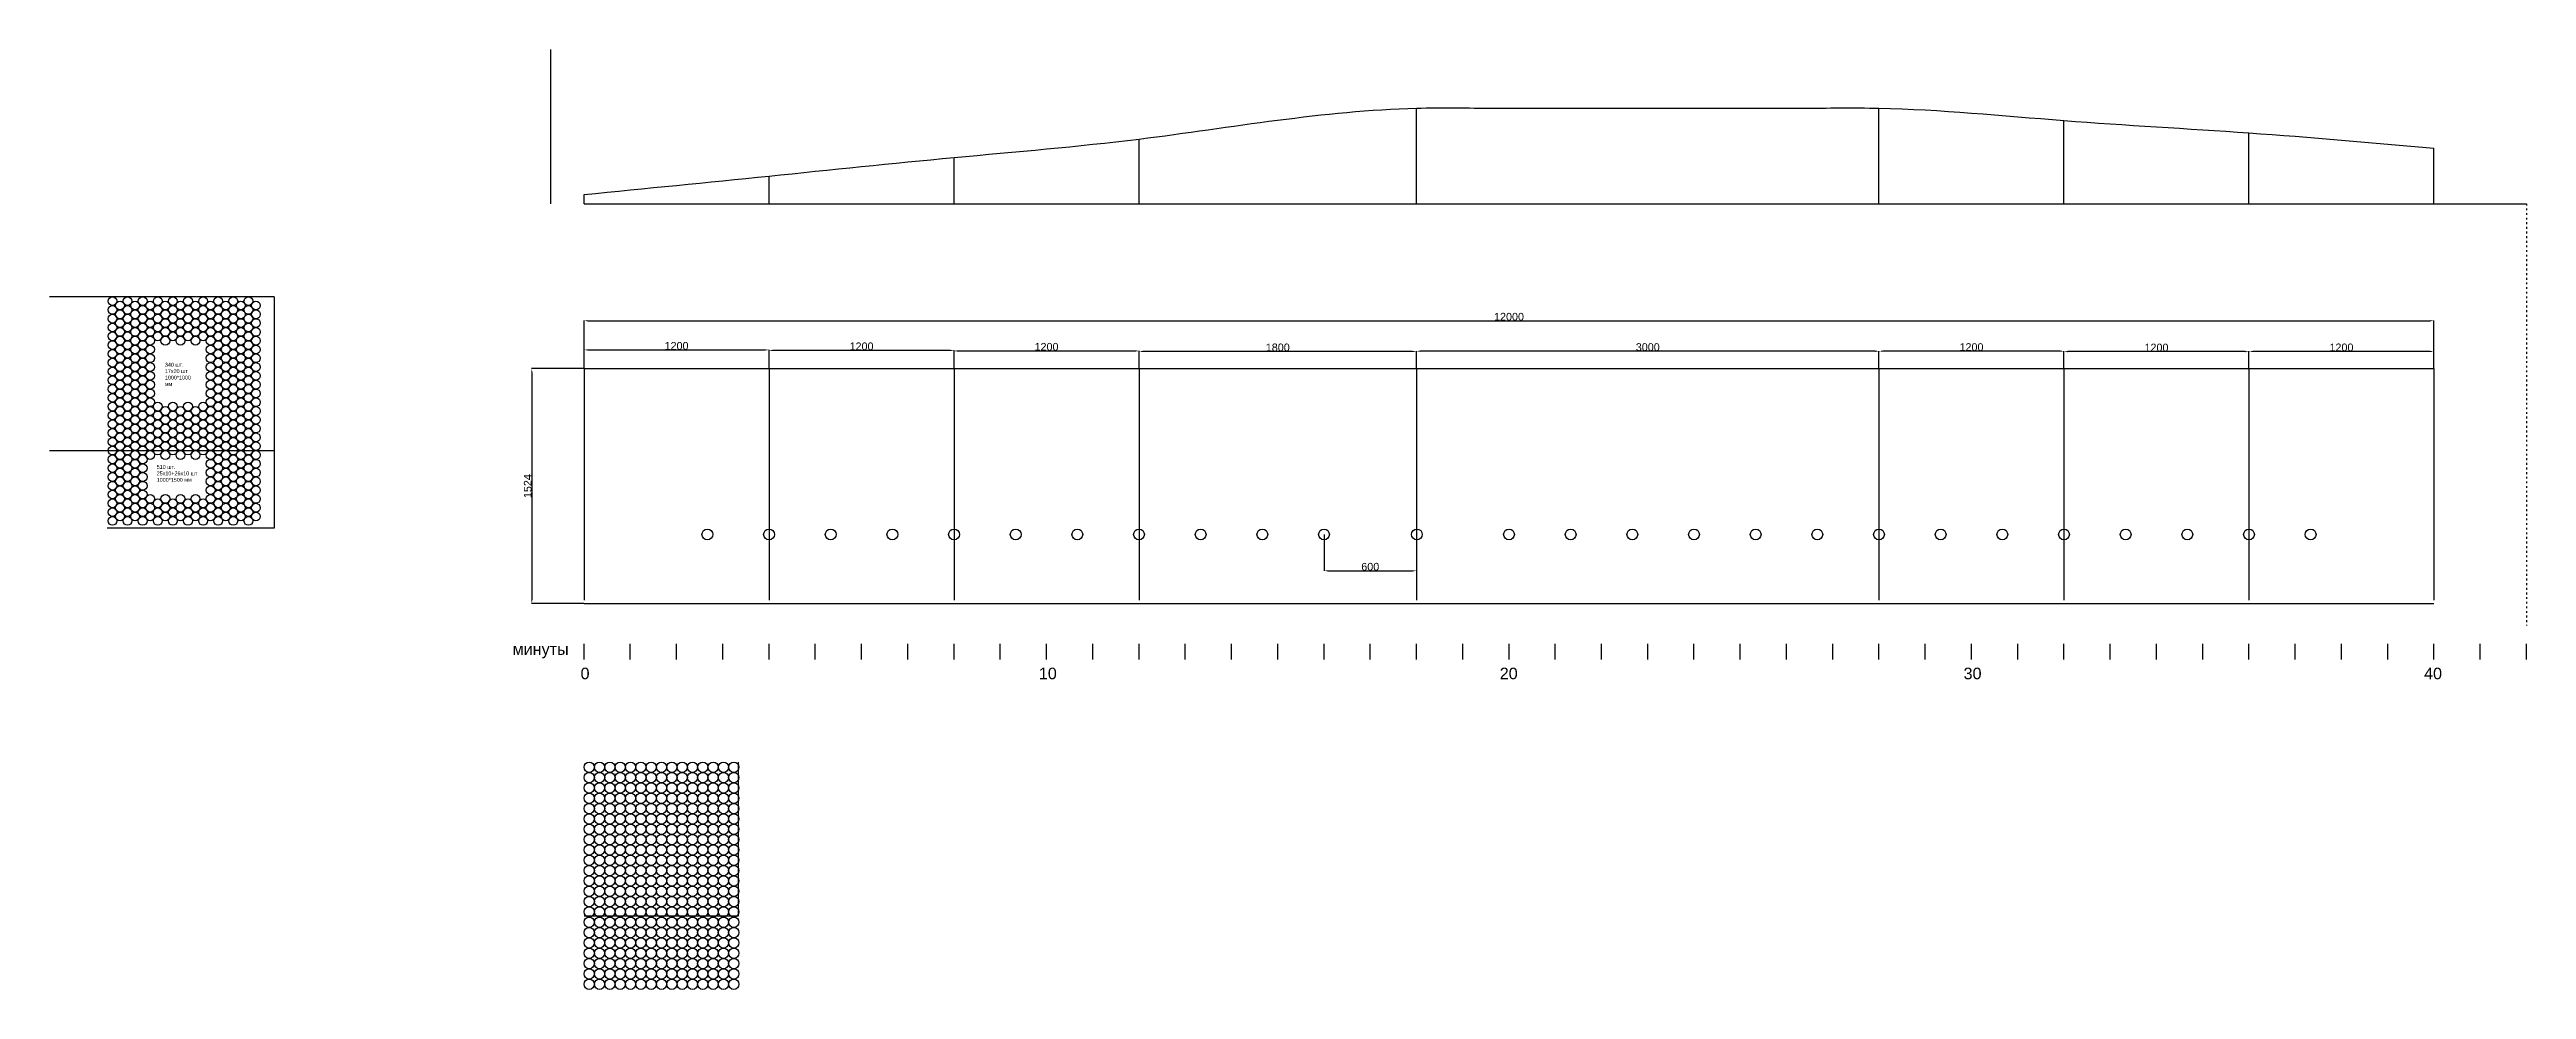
# Model space of a CAD drawing. Header units: millimetres. Extents: x -918 to 51042, y -35619 to 21649.
# Drawn here: x -918 to 15149, y -12376 to -6283 of the extents above; entities that cross this region are included whole.
import ezdxf

# ---------------------------------------------------------------- set-up
doc = ezdxf.new("R2010")
doc.units = ezdxf.units.MM
doc.linetypes.add('ACAD_ISO03W100', pattern=[30, 12, -18])
doc.layers.add('для лазера', color=7, linetype='Continuous')
doc.styles.get("Standard").update_dxf_attribs({"font": 'arial.ttf'})
doc.dimstyles.new('ISO-25', dxfattribs={"dimtxt": 2.5, "dimasz": 2.5, "dimexe": 1.25, "dimexo": 0.625, "dimtad": 1, "dimtxsty": 'Standard', "dimcen": 2.5, "dimadec": 0, "dimazin": 0, "dimtfac": 1, "dimtmove": 0, "dimatfit": 3, "dimfxl": 1, "dimarcsym": 0})

msp = doc.modelspace()

# ---------------------------------------------------------------- texts
at = {"layer": 'для лазера', "attachment_point": 1}
for s, width, insert, char_height in [('340 шт.\\P17х20 шт\\P1000*1000 мм', 200.30831, (-170.012, -8313.527), 25), ('510 шт.\\P25х10+26х10 шт\\P1000*1500 мм', 304.76655, (-223.004, -8976.365), 25), ('минуты', 205.806, (2085.221, -10132.255), 75), ('0', 205.806, (2526.348, -10290.13), 75), ('10', 205.806, (5499.148, -10290.13), 75), ('20', 205.806, (8488.767, -10290.13), 75), ('30', 205.806, (11497.759, -10290.13), 75), ('40', 205.806, (14484.781, -10290.13), 75)]:
    msp.add_mtext_dynamic_manual_height_columns(s, width=width, gutter_width=12.5, heights=[0], dxfattribs=dict(at, insert=insert, char_height=char_height))

# ---------------------------------------------------------------- blocks, each defined once
blk = doc.blocks.new('*D16')
at = {"layer": 'Defpoints', "color": 0, "transparency": 16777216}
for p in [(14549, -8041), (2549, -8351), (14549, -8351)]:
    blk.add_point(p, dxfattribs=at)
at = {"layer": 'для лазера', "color": 0, "lineweight": -2, "transparency": 16777216}
for p, q in [((2549, -8351), (2549, -8040)), ((2574, -8041), (14524, -8041)), ((14549, -8351), (14549, -8040))]:
    blk.add_line(p, q, dxfattribs=at)
at = {"layer": 'для лазера', "color": 0, "transparency": 16777216}
for points in [[(2574, -8037), (2574, -8045), (2549, -8041)], [(14524, -8037), (14524, -8045), (14549, -8041)]]:
    blk.add_solid(points, dxfattribs=at)
at = {"layer": 'для лазера', "color": 0, "transparency": 16777216, "insert": (8549, -8015), "char_height": 50, "attachment_point": 5}
blk.add_mtext('12000', dxfattribs=at)
blk = doc.blocks.new('*D19')
at = {"layer": 'Defpoints', "color": 0, "transparency": 16777216}
for p in [(2549, -8351), (2210, -9875), (2549, -9875)]:
    blk.add_point(p, dxfattribs=at)
at = {"layer": 'для лазера', "color": 0, "lineweight": -2, "transparency": 16777216}
for p, q in [((2548, -8351), (2209, -8351)), ((2210, -8376), (2210, -9850)), ((2548, -9875), (2209, -9875))]:
    blk.add_line(p, q, dxfattribs=at)
at = {"layer": 'для лазера', "color": 0, "transparency": 16777216}
for points in [[(2206, -8376), (2214, -8376), (2210, -8351)], [(2206, -9850), (2214, -9850), (2210, -9875)]]:
    blk.add_solid(points, dxfattribs=at)
at = {"layer": 'для лазера', "color": 0, "transparency": 16777216, "insert": (2184, -9113), "char_height": 50, "attachment_point": 5, "rotation": 90}
blk.add_mtext('1524', dxfattribs=at)
blk = doc.blocks.new('*D20')
at = {"layer": 'Defpoints', "color": 0, "transparency": 16777216}
for p in [(7349, -9427), (7949, -9427), (7949, -9662)]:
    blk.add_point(p, dxfattribs=at)
at = {"layer": 'для лазера', "color": 0, "lineweight": -2, "transparency": 16777216}
for p, q in [((7349, -9427), (7349, -9663)), ((7949, -9427), (7949, -9663)), ((7374, -9662), (7924, -9662))]:
    blk.add_line(p, q, dxfattribs=at)
at = {"layer": 'для лазера', "color": 0, "transparency": 16777216}
for points in [[(7374, -9658), (7374, -9666), (7349, -9662)], [(7924, -9658), (7924, -9666), (7949, -9662)]]:
    blk.add_solid(points, dxfattribs=at)
at = {"layer": 'для лазера', "color": 0, "transparency": 16777216, "insert": (7649, -9636), "char_height": 50, "attachment_point": 5}
blk.add_mtext('600', dxfattribs=at)
blk = doc.blocks.new('*D21')
at = {"layer": 'Defpoints', "color": 0, "transparency": 16777216}
for p in [(2549, -8351), (3749, -8230), (3749, -8351)]:
    blk.add_point(p, dxfattribs=at)
at = {"layer": 'для лазера', "color": 0, "lineweight": -2, "transparency": 16777216}
for p, q in [((2549, -8351), (2549, -8229)), ((2574, -8230), (3724, -8230)), ((3749, -8351), (3749, -8229))]:
    blk.add_line(p, q, dxfattribs=at)
at = {"layer": 'для лазера', "color": 0, "transparency": 16777216}
for points in [[(2574, -8226), (2574, -8234), (2549, -8230)], [(3724, -8226), (3724, -8234), (3749, -8230)]]:
    blk.add_solid(points, dxfattribs=at)
at = {"layer": 'для лазера', "color": 0, "transparency": 16777216, "insert": (3149, -8204), "char_height": 50, "attachment_point": 5}
blk.add_mtext('1200', dxfattribs=at)
blk = doc.blocks.new('*D22')
at = {"layer": 'Defpoints', "color": 0, "transparency": 16777216}
for p in [(3749, -8233), (3749, -8351), (4949, -8351)]:
    blk.add_point(p, dxfattribs=at)
at = {"layer": 'для лазера', "color": 0, "lineweight": -2, "transparency": 16777216}
for p, q in [((3749, -8351), (3749, -8232)), ((4924, -8233), (3774, -8233)), ((4949, -8351), (4949, -8232))]:
    blk.add_line(p, q, dxfattribs=at)
at = {"layer": 'для лазера', "color": 0, "transparency": 16777216}
for points in [[(3774, -8229), (3774, -8238), (3749, -8233)], [(4924, -8229), (4924, -8238), (4949, -8233)]]:
    blk.add_solid(points, dxfattribs=at)
at = {"layer": 'для лазера', "color": 0, "transparency": 16777216, "insert": (4349, -8207), "char_height": 50, "attachment_point": 5}
blk.add_mtext('1200', dxfattribs=at)
blk = doc.blocks.new('*D23')
at = {"layer": 'Defpoints', "color": 0, "transparency": 16777216}
for p in [(4949, -8237), (4949, -8351), (6149, -8351)]:
    blk.add_point(p, dxfattribs=at)
at = {"layer": 'для лазера', "color": 0, "lineweight": -2, "transparency": 16777216}
for p, q in [((4949, -8351), (4949, -8235)), ((6124, -8237), (4974, -8237)), ((6149, -8351), (6149, -8235))]:
    blk.add_line(p, q, dxfattribs=at)
at = {"layer": 'для лазера', "color": 0, "transparency": 16777216}
for points in [[(4974, -8232), (4974, -8241), (4949, -8237)], [(6124, -8232), (6124, -8241), (6149, -8237)]]:
    blk.add_solid(points, dxfattribs=at)
at = {"layer": 'для лазера', "color": 0, "transparency": 16777216, "insert": (5549, -8210), "char_height": 50, "attachment_point": 5}
blk.add_mtext('1200', dxfattribs=at)
blk = doc.blocks.new('*D24')
at = {"layer": 'Defpoints', "color": 0, "transparency": 16777216}
for p in [(6149, -8240), (6149, -8351), (7949, -8351)]:
    blk.add_point(p, dxfattribs=at)
at = {"layer": 'для лазера', "color": 0, "lineweight": -2, "transparency": 16777216}
for p, q in [((6149, -8351), (6149, -8238)), ((7924, -8240), (6174, -8240)), ((7949, -8351), (7949, -8238))]:
    blk.add_line(p, q, dxfattribs=at)
at = {"layer": 'для лазера', "color": 0, "transparency": 16777216}
for points in [[(6174, -8236), (6174, -8244), (6149, -8240)], [(7924, -8236), (7924, -8244), (7949, -8240)]]:
    blk.add_solid(points, dxfattribs=at)
at = {"layer": 'для лазера', "color": 0, "transparency": 16777216, "insert": (7049, -8214), "char_height": 50, "attachment_point": 5}
blk.add_mtext('1800', dxfattribs=at)
blk = doc.blocks.new('*D25')
at = {"layer": 'Defpoints', "color": 0, "transparency": 16777216}
for p in [(7949, -8238), (7949, -8351), (10949, -8351)]:
    blk.add_point(p, dxfattribs=at)
at = {"layer": 'для лазера', "color": 0, "lineweight": -2, "transparency": 16777216}
for p, q in [((7949, -8351), (7949, -8237)), ((10924, -8238), (7974, -8238)), ((10949, -8351), (10949, -8237))]:
    blk.add_line(p, q, dxfattribs=at)
at = {"layer": 'для лазера', "color": 0, "transparency": 16777216}
for points in [[(7974, -8234), (7974, -8243), (7949, -8238)], [(10924, -8234), (10924, -8243), (10949, -8238)]]:
    blk.add_solid(points, dxfattribs=at)
at = {"layer": 'для лазера', "color": 0, "transparency": 16777216, "insert": (9449, -8212), "char_height": 50, "attachment_point": 5}
blk.add_mtext('3000', dxfattribs=at)
blk = doc.blocks.new('*D26')
at = {"layer": 'Defpoints', "color": 0, "transparency": 16777216}
for p in [(10949, -8238), (10949, -8351), (12149, -8351)]:
    blk.add_point(p, dxfattribs=at)
at = {"layer": 'для лазера', "color": 0, "lineweight": -2, "transparency": 16777216}
for p, q in [((10949, -8351), (10949, -8237)), ((12124, -8238), (10974, -8238)), ((12149, -8351), (12149, -8237))]:
    blk.add_line(p, q, dxfattribs=at)
at = {"layer": 'для лазера', "color": 0, "transparency": 16777216}
for points in [[(10974, -8234), (10974, -8242), (10949, -8238)], [(12124, -8234), (12124, -8242), (12149, -8238)]]:
    blk.add_solid(points, dxfattribs=at)
at = {"layer": 'для лазера', "color": 0, "transparency": 16777216, "insert": (11549, -8212), "char_height": 50, "attachment_point": 5}
blk.add_mtext('1200', dxfattribs=at)
blk = doc.blocks.new('*D27')
at = {"layer": 'Defpoints', "color": 0, "transparency": 16777216}
for p in [(12149, -8241), (12149, -8351), (13349, -8351)]:
    blk.add_point(p, dxfattribs=at)
at = {"layer": 'для лазера', "color": 0, "lineweight": -2, "transparency": 16777216}
for p, q in [((12149, -8351), (12149, -8240)), ((13324, -8241), (12174, -8241)), ((13349, -8351), (13349, -8240))]:
    blk.add_line(p, q, dxfattribs=at)
at = {"layer": 'для лазера', "color": 0, "transparency": 16777216}
for points in [[(12174, -8237), (12174, -8245), (12149, -8241)], [(13324, -8237), (13324, -8245), (13349, -8241)]]:
    blk.add_solid(points, dxfattribs=at)
at = {"layer": 'для лазера', "color": 0, "transparency": 16777216, "insert": (12749, -8215), "char_height": 50, "attachment_point": 5}
blk.add_mtext('1200', dxfattribs=at)
blk = doc.blocks.new('*D28')
at = {"layer": 'Defpoints', "color": 0, "transparency": 16777216}
for p in [(13349, -8240), (13349, -8351), (14549, -8351)]:
    blk.add_point(p, dxfattribs=at)
at = {"layer": 'для лазера', "color": 0, "lineweight": -2, "transparency": 16777216}
for p, q in [((13349, -8351), (13349, -8239)), ((14524, -8240), (13374, -8240)), ((14549, -8351), (14549, -8239))]:
    blk.add_line(p, q, dxfattribs=at)
at = {"layer": 'для лазера', "color": 0, "transparency": 16777216}
for points in [[(13374, -8236), (13374, -8244), (13349, -8240)], [(14524, -8236), (14524, -8244), (14549, -8240)]]:
    blk.add_solid(points, dxfattribs=at)
at = {"layer": 'для лазера', "color": 0, "transparency": 16777216, "insert": (13949, -8214), "char_height": 50, "attachment_point": 5}
blk.add_mtext('1200', dxfattribs=at)

# ---------------------------------------------------------------- dimensions: what is measured, and where the dimension line sits
at = {"layer": 'для лазера'}
for base, p1, p2, picture, middle in [((14549.001, -8041.014), (2549.001, -8351.373), (14549.001, -8351.373), '*D16', (8549.001, -8014.861)), ((3749.001, -8230.162), (2549.001, -8351.373), (3749.001, -8351.373), '*D21', (3149.001, -8204.008)), ((3749.001, -8233.438), (4949.001, -8351.373), (3749.001, -8351.373), '*D22', (4349.001, -8207.284)), ((4949.001, -8236.625), (6149.001, -8351.373), (4949.001, -8351.373), '*D23', (5549.001, -8210.472)), ((6149.001, -8239.727), (7949.001, -8351.373), (6149.001, -8351.373), '*D24', (7049.001, -8213.573)), ((7949.001, -8238.477), (10949.001, -8351.373), (7949.001, -8351.373), '*D25', (9449.001, -8212.306)), ((10949.001, -8238.06), (12149.001, -8351.373), (10949.001, -8351.373), '*D26', (11549.001, -8211.906)), ((12149.001, -8241.122), (13349.001, -8351.373), (12149.001, -8351.373), '*D27', (12749.001, -8214.969)), ((13349.001, -8239.872), (14549.001, -8351.373), (13349.001, -8351.373), '*D28', (13949.001, -8213.719)), ((7949.001, -9661.692), (7349.001, -9426.549), (7949.001, -9426.549), '*D20', (7649.001, -9635.539))]:
    dim = msp.add_linear_dim(base=base, p1=p1, p2=p2, dimstyle='ISO-25', override={"dimtxt": 50, "dimasz": 25}, dxfattribs=at)
    dim.commit()
    dim.dimension.update_dxf_attribs({"geometry": picture, "text_midpoint": middle})
dim = msp.add_linear_dim(base=(2209.832, -9875.373), p1=(2549.001, -8351.373), p2=(2549.001, -9875.373), angle=90, dimstyle='ISO-25', override={"dimtxt": 50, "dimasz": 25}, dxfattribs=at)
dim.commit()
dim.dimension.update_dxf_attribs({"geometry": '*D19', "text_midpoint": (2183.678, -9113.373)})

# ---------------------------------------------------------------- linework, layer by layer
at = {"layer": 'для лазера'}
for p, q in [((2334.14, -7282.68), (2334.14, -6282.68)), ((12149.001, -7282.68), (12149.001, -6742.68)), ((6149.001, -7282.68), (6149.001, -6862.68)), ((13349.001, -7282.68), (13349.001, -6822.68)), ((4949.001, -7282.68), (4949.001, -6982.68)), ((14549.001, -7282.68), (14549.001, -6922.68)), ((2549.001, -7282.68), (2549.001, -7222.68)), ((3749.001, -7282.68), (3749.001, -7102.68)), ((2549.001, -7282.68), (4049.001, -7282.68)), ((4049.001, -7282.68), (5249.001, -7282.68)), ((5249.001, -7282.68), (6449.001, -7282.68)), ((6449.001, -7282.68), (8249.001, -7282.68)), ((8249.001, -7282.68), (11249.001, -7282.68)), ((11249.001, -7282.68), (12449.001, -7282.68)), ((12449.001, -7282.68), (13649.001, -7282.68)), ((13649.001, -7282.68), (15149.001, -7282.68)), ((538.408, -7885.104), (-918.267, -7885.104)), ((538.408, -7885.104), (538.408, -9385.104)), ((2549.001, -8351.373), (2462.404, -8351.373)), ((2549.001, -8351.373), (2549.001, -9851.373)), ((2549.001, -8351.373), (14549.001, -8351.373)), ((3749.001, -8351.373), (3749.001, -9851.373)), ((4949.001, -8351.373), (4949.001, -9851.373)), ((6149.001, -8351.373), (6149.001, -9851.373)), ((7949.001, -8351.373), (7949.001, -9851.373)), ((10949.001, -8351.373), (10949.001, -9851.373)), ((12149.001, -8351.373), (12149.001, -9851.373)), ((13349.001, -8351.373), (13349.001, -9851.373)), ((14549.001, -8351.373), (14549.001, -9851.373)), ((538.408, -8885.104), (-918.267, -8885.104)), ((538.408, -9385.104), (-543.543, -9385.104)), ((14549.001, -9875.373), (2549.001, -9875.373)), ((2549.001, -10236.318), (2549.001, -10136.318)), ((2849.001, -10236.318), (2849.001, -10136.318)), ((3149.001, -10236.318), (3149.001, -10136.318)), ((3449.001, -10236.318), (3449.001, -10136.318)), ((3749.001, -10236.318), (3749.001, -10136.318)), ((4049.001, -10236.318), (4049.001, -10136.318)), ((4349.001, -10236.318), (4349.001, -10136.318)), ((4649.001, -10236.318), (4649.001, -10136.318)), ((4949.001, -10236.318), (4949.001, -10136.318)), ((5249.001, -10236.318), (5249.001, -10136.318)), ((5549.001, -10236.318), (5549.001, -10136.318)), ((5849.001, -10236.318), (5849.001, -10136.318)), ((6149.001, -10236.318), (6149.001, -10136.318)), ((6449.001, -10236.318), (6449.001, -10136.318)), ((6749.001, -10236.318), (6749.001, -10136.318)), ((7049.001, -10236.318), (7049.001, -10136.318)), ((7349.001, -10236.318), (7349.001, -10136.318)), ((7649.001, -10236.318), (7649.001, -10136.318)), ((7949.001, -10236.318), (7949.001, -10136.318)), ((8249.001, -10236.318), (8249.001, -10136.318)), ((8549.001, -10236.318), (8549.001, -10136.318)), ((8849.001, -10236.318), (8849.001, -10136.318)), ((9149.001, -10236.318), (9149.001, -10136.318)), ((9449.001, -10236.318), (9449.001, -10136.318)), ((9749.001, -10236.318), (9749.001, -10136.318)), ((10049.001, -10236.318), (10049.001, -10136.318)), ((10349.001, -10236.318), (10349.001, -10136.318)), ((10649.001, -10236.318), (10649.001, -10136.318)), ((10949.001, -10236.318), (10949.001, -10136.318)), ((11249.001, -10236.318), (11249.001, -10136.318)), ((11549.001, -10236.318), (11549.001, -10136.318)), ((11849.001, -10236.318), (11849.001, -10136.318)), ((12149.001, -10236.318), (12149.001, -10136.318)), ((12449.001, -10236.318), (12449.001, -10136.318)), ((12749.001, -10236.318), (12749.001, -10136.318)), ((13049.001, -10236.318), (13049.001, -10136.318)), ((13349.001, -10236.318), (13349.001, -10136.318)), ((13649.001, -10236.318), (13649.001, -10136.318)), ((13949.001, -10236.318), (13949.001, -10136.318)), ((14249.001, -10236.318), (14249.001, -10136.318)), ((14549.001, -10236.318), (14549.001, -10136.318)), ((14849.001, -10236.318), (14849.001, -10136.318)), ((15149.001, -10236.318), (15149.001, -10136.318)), ((3549.001, -10902.179), (3549.001, -11902.179)), ((3549.001, -11902.179), (2549.001, -11902.179))]:
    msp.add_line(p, q, dxfattribs=at)
at = {"layer": 'для лазера', "color": 1}
for p, q in [((7949.001, -7282.68), (7949.001, -6662.68)), ((10949.001, -7282.68), (10949.001, -6662.68))]:
    msp.add_line(p, q, dxfattribs=at)
at = {"layer": 'для лазера', "linetype": 'ACAD_ISO03W100'}
msp.add_line((15149.001, -7282.68), (15149.001, -10016.292), dxfattribs=at)
at = {"layer": 'для лазера'}
for centre, radius in [((-510.182, -7913.604), 28.5), ((-510.182, -7970.604), 28.5), ((-510.182, -8027.604), 28.5), ((-461.194, -7942.104), 28.5), ((-461.194, -7999.104), 28.5), ((-461.194, -8056.104), 28.5), ((-412.207, -7913.604), 28.5), ((-412.207, -7970.604), 28.5), ((-412.207, -8027.604), 28.5), ((-363.22, -7942.104), 28.5), ((-363.22, -7999.104), 28.5), ((-363.22, -8056.104), 28.5), ((-314.233, -7913.604), 28.5), ((-314.233, -7970.604), 28.5), ((-314.233, -8027.604), 28.5), ((-265.246, -7942.104), 28.5), ((-265.246, -7999.104), 28.5), ((-265.246, -8056.104), 28.5), ((-216.259, -7913.604), 28.5), ((-216.259, -7970.604), 28.5), ((-216.259, -8027.604), 28.5), ((-167.272, -7942.104), 28.5), ((-167.272, -7999.104), 28.5), ((-167.272, -8056.104), 28.5), ((-118.284, -7913.604), 28.5), ((-118.284, -7970.604), 28.5), ((-118.284, -8027.604), 28.5), ((-69.297, -7942.104), 28.5), ((-69.297, -7999.104), 28.5), ((-69.297, -8056.104), 28.5), ((-20.31, -7913.604), 28.5), ((-20.31, -7970.604), 28.5), ((-20.31, -8027.604), 28.5), ((28.677, -7942.104), 28.5), ((28.677, -7999.104), 28.5), ((28.677, -8056.104), 28.5), ((77.664, -7913.604), 28.5), ((77.664, -7970.604), 28.5), ((77.664, -8027.604), 28.5), ((126.651, -7942.104), 28.5), ((126.651, -7999.104), 28.5), ((126.651, -8056.104), 28.5), ((175.638, -7913.604), 28.5), ((175.638, -7970.604), 28.5), ((175.638, -8027.604), 28.5), ((224.625, -7942.104), 28.5), ((224.625, -7999.104), 28.5), ((224.625, -8056.104), 28.5), ((273.613, -7913.604), 28.5), ((273.613, -7970.604), 28.5), ((273.613, -8027.604), 28.5), ((322.6, -7942.104), 28.5), ((322.6, -7999.104), 28.5), ((322.6, -8056.104), 28.5), ((371.587, -7913.604), 28.5), ((371.587, -7970.604), 28.5), ((371.587, -8027.604), 28.5), ((-510.182, -8084.604), 28.5), ((-510.182, -8141.604), 28.5), ((-510.182, -8198.604), 28.5), ((-461.194, -8113.104), 28.5), ((-461.194, -8170.104), 28.5), ((-412.207, -8084.604), 28.5), ((-412.207, -8141.604), 28.5), ((-412.207, -8198.604), 28.5), ((-363.22, -8113.104), 28.5), ((-363.22, -8170.104), 28.5), ((-314.233, -8084.604), 28.5), ((-314.233, -8141.604), 28.5), ((-314.233, -8198.604), 28.5), ((-265.246, -8113.104), 28.5), ((-265.246, -8170.104), 28.5), ((-216.259, -8084.604), 28.5), ((-216.259, -8141.604), 28.5), ((-167.272, -8113.104), 28.5), ((-167.272, -8170.104), 28.5), ((-118.284, -8084.604), 28.5), ((-118.284, -8141.604), 28.5), ((-69.297, -8113.104), 28.5), ((-69.297, -8170.104), 28.5), ((-20.31, -8084.604), 28.5), ((-20.31, -8141.604), 28.5), ((28.677, -8113.104), 28.5), ((28.677, -8170.104), 28.5), ((77.664, -8084.604), 28.5), ((77.664, -8141.604), 28.5), ((126.651, -8113.104), 28.5), ((126.651, -8170.104), 28.5), ((175.638, -8084.604), 28.5), ((175.638, -8141.604), 28.5), ((175.638, -8198.604), 28.5), ((224.625, -8113.104), 28.5), ((224.625, -8170.104), 28.5), ((273.613, -8084.604), 28.5), ((273.613, -8141.604), 28.5), ((273.613, -8198.604), 28.5), ((322.6, -8113.104), 28.5), ((322.6, -8170.104), 28.5), ((371.587, -8084.604), 28.5), ((371.587, -8141.604), 28.5), ((371.587, -8198.604), 28.5), ((-510.182, -8255.604), 28.5), ((-510.182, -8312.604), 28.5), ((-510.182, -8369.604), 28.5), ((-461.194, -8227.104), 28.5), ((-461.194, -8284.104), 28.5), ((-461.194, -8341.104), 28.5), ((-412.207, -8255.604), 28.5), ((-412.207, -8312.604), 28.5), ((-412.207, -8369.604), 28.5), ((-363.22, -8227.104), 28.5), ((-363.22, -8284.104), 28.5), ((-363.22, -8341.104), 28.5), ((-314.233, -8255.604), 28.5), ((-314.233, -8312.604), 28.5), ((-314.233, -8369.604), 28.5), ((-265.246, -8227.104), 28.5), ((-265.246, -8284.104), 28.5), ((-265.246, -8341.104), 28.5), ((126.651, -8227.104), 28.5), ((126.651, -8284.104), 28.5), ((126.651, -8341.104), 28.5), ((175.638, -8255.604), 28.5), ((175.638, -8312.604), 28.5), ((175.638, -8369.604), 28.5), ((224.625, -8227.104), 28.5), ((224.625, -8284.104), 28.5), ((224.625, -8341.104), 28.5), ((273.613, -8255.604), 28.5), ((273.613, -8312.604), 28.5), ((273.613, -8369.604), 28.5), ((322.6, -8227.104), 28.5), ((322.6, -8284.104), 28.5), ((322.6, -8341.104), 28.5), ((371.587, -8255.604), 28.5), ((371.587, -8312.604), 28.5), ((371.587, -8369.604), 28.5), ((-510.182, -8426.604), 28.5), ((-510.182, -8483.604), 28.5), ((-510.182, -8540.604), 28.5), ((-461.194, -8398.104), 28.5), ((-461.194, -8455.104), 28.5), ((-461.194, -8512.104), 28.5), ((-412.207, -8426.604), 28.5), ((-412.207, -8483.604), 28.5), ((-412.207, -8540.604), 28.5), ((-363.22, -8398.104), 28.5), ((-363.22, -8455.104), 28.5), ((-363.22, -8512.104), 28.5), ((-314.233, -8426.604), 28.5), ((-314.233, -8483.604), 28.5), ((-314.233, -8540.604), 28.5), ((-265.246, -8398.104), 28.5), ((-265.246, -8455.104), 28.5), ((-265.246, -8512.104), 28.5), ((126.651, -8398.104), 28.5), ((126.651, -8455.104), 28.5), ((126.651, -8512.104), 28.5), ((175.638, -8426.604), 28.5), ((175.638, -8483.604), 28.5), ((175.638, -8540.604), 28.5), ((224.625, -8398.104), 28.5), ((224.625, -8455.104), 28.5), ((224.625, -8512.104), 28.5), ((273.613, -8426.604), 28.5), ((273.613, -8483.604), 28.5), ((273.613, -8540.604), 28.5), ((322.6, -8398.104), 28.5), ((322.6, -8455.104), 28.5), ((322.6, -8512.104), 28.5), ((371.587, -8426.604), 28.5), ((371.587, -8483.604), 28.5), ((371.587, -8540.604), 28.5), ((-510.182, -8597.604), 28.5), ((-510.182, -8654.604), 28.5), ((-461.194, -8569.104), 28.5), ((-461.194, -8626.104), 28.5), ((-461.194, -8683.104), 28.5), ((-412.207, -8597.604), 28.5), ((-412.207, -8654.604), 28.5), ((-363.22, -8569.104), 28.5), ((-363.22, -8626.104), 28.5), ((-363.22, -8683.104), 28.5), ((-314.233, -8597.604), 28.5), ((-314.233, -8654.604), 28.5), ((-265.246, -8569.104), 28.5), ((-265.246, -8626.104), 28.5), ((-265.246, -8683.104), 28.5), ((-216.259, -8597.604), 28.5), ((-216.259, -8654.604), 28.5), ((-167.272, -8626.104), 28.5), ((-167.272, -8683.104), 28.5), ((-118.284, -8597.604), 28.5), ((-118.284, -8654.604), 28.5), ((-69.297, -8626.104), 28.5), ((-69.297, -8683.104), 28.5), ((-20.31, -8597.604), 28.5), ((-20.31, -8654.604), 28.5), ((28.677, -8626.104), 28.5), ((28.677, -8683.104), 28.5), ((77.664, -8597.604), 28.5), ((77.664, -8654.604), 28.5), ((126.651, -8569.104), 28.5), ((126.651, -8626.104), 28.5), ((126.651, -8683.104), 28.5), ((175.638, -8597.604), 28.5), ((175.638, -8654.604), 28.5), ((224.625, -8569.104), 28.5), ((224.625, -8626.104), 28.5), ((224.625, -8683.104), 28.5), ((273.613, -8597.604), 28.5), ((273.613, -8654.604), 28.5), ((322.6, -8569.104), 28.5), ((322.6, -8626.104), 28.5), ((322.6, -8683.104), 28.5), ((371.587, -8597.604), 28.5), ((371.587, -8654.604), 28.5), ((-510.182, -8711.604), 28.5), ((-510.182, -8768.604), 28.5), ((-510.182, -8825.604), 28.5), ((-461.194, -8740.104), 28.5), ((-461.194, -8797.104), 28.5), ((-461.194, -8854.104), 28.5), ((-412.207, -8711.604), 28.5), ((-412.207, -8768.604), 28.5), ((-412.207, -8825.604), 28.5), ((-363.22, -8740.104), 28.5), ((-363.22, -8797.104), 28.5), ((-363.22, -8854.104), 28.5), ((-314.233, -8711.604), 28.5), ((-314.233, -8768.604), 28.5), ((-314.233, -8825.604), 28.5), ((-265.246, -8740.104), 28.5), ((-265.246, -8797.104), 28.5), ((-265.246, -8854.104), 28.5), ((-216.259, -8711.604), 28.5), ((-216.259, -8768.604), 28.5), ((-216.259, -8825.604), 28.5), ((-167.272, -8740.104), 28.5), ((-167.272, -8797.104), 28.5), ((-167.272, -8854.104), 28.5), ((-118.284, -8711.604), 28.5), ((-118.284, -8768.604), 28.5), ((-118.284, -8825.604), 28.5), ((-69.297, -8740.104), 28.5), ((-69.297, -8797.104), 28.5), ((-69.297, -8854.104), 28.5), ((-20.31, -8711.604), 28.5), ((-20.31, -8768.604), 28.5), ((-20.31, -8825.604), 28.5), ((28.677, -8740.104), 28.5), ((28.677, -8797.104), 28.5), ((28.677, -8854.104), 28.5), ((77.664, -8711.604), 28.5), ((77.664, -8768.604), 28.5), ((77.664, -8825.604), 28.5), ((126.651, -8740.104), 28.5), ((126.651, -8797.104), 28.5), ((126.651, -8854.104), 28.5), ((175.638, -8711.604), 28.5), ((175.638, -8768.604), 28.5), ((175.638, -8825.604), 28.5), ((224.625, -8740.104), 28.5), ((224.625, -8797.104), 28.5), ((224.625, -8854.104), 28.5), ((273.613, -8711.604), 28.5), ((273.613, -8768.604), 28.5), ((273.613, -8825.604), 28.5), ((322.6, -8740.104), 28.5), ((322.6, -8797.104), 28.5), ((322.6, -8854.104), 28.5), ((371.587, -8711.604), 28.5), ((371.587, -8768.604), 28.5), ((371.587, -8825.604), 28.5), ((-510.182, -8882.604), 28.5), ((-510.182, -8939.604), 28.5), ((-510.182, -8996.604), 28.5), ((-461.194, -8911.104), 28.5), ((-461.194, -8968.104), 28.5), ((-461.194, -9025.104), 28.5), ((-412.207, -8882.604), 28.5), ((-412.207, -8939.604), 28.5), ((-412.207, -8996.604), 28.5), ((-363.22, -8911.104), 28.5), ((-363.22, -8968.104), 28.5), ((-363.22, -9025.104), 28.5), ((-314.233, -8882.604), 28.5), ((-314.233, -8939.604), 28.5), ((-314.233, -8996.604), 28.5), ((-265.246, -8911.104), 28.5), ((-216.259, -8882.604), 28.5), ((-167.272, -8911.104), 28.5), ((-118.284, -8882.604), 28.5), ((-69.297, -8911.104), 28.5), ((-20.31, -8882.604), 28.5), ((28.677, -8911.104), 28.5), ((77.664, -8882.604), 28.5), ((126.651, -8911.104), 28.5), ((126.651, -8968.104), 28.5), ((126.651, -9025.104), 28.5), ((175.638, -8882.604), 28.5), ((175.638, -8939.604), 28.5), ((175.638, -8996.604), 28.5), ((224.625, -8911.104), 28.5), ((224.625, -8968.104), 28.5), ((224.625, -9025.104), 28.5), ((273.613, -8882.604), 28.5), ((273.613, -8939.604), 28.5), ((273.613, -8996.604), 28.5), ((322.6, -8911.104), 28.5), ((322.6, -8968.104), 28.5), ((322.6, -9025.104), 28.5), ((371.587, -8882.604), 28.5), ((371.587, -8939.604), 28.5), ((371.587, -8996.604), 28.5), ((-510.182, -9053.604), 28.5), ((-510.182, -9110.604), 28.5), ((-510.182, -9167.604), 28.5), ((-461.194, -9082.104), 28.5), ((-461.194, -9139.104), 28.5), ((-412.207, -9053.604), 28.5), ((-412.207, -9110.604), 28.5), ((-412.207, -9167.604), 28.5), ((-363.22, -9082.104), 28.5), ((-363.22, -9139.104), 28.5), ((-314.233, -9053.604), 28.5), ((-314.233, -9110.604), 28.5), ((-314.233, -9167.604), 28.5), ((126.651, -9082.104), 28.5), ((126.651, -9139.104), 28.5), ((175.638, -9053.604), 28.5), ((175.638, -9110.604), 28.5), ((175.638, -9167.604), 28.5), ((224.625, -9082.104), 28.5), ((224.625, -9139.104), 28.5), ((273.613, -9053.604), 28.5), ((273.613, -9110.604), 28.5), ((273.613, -9167.604), 28.5), ((322.6, -9082.104), 28.5), ((322.6, -9139.104), 28.5), ((371.587, -9053.604), 28.5), ((371.587, -9110.604), 28.5), ((371.587, -9167.604), 28.5), ((-510.182, -9224.604), 28.5), ((-510.182, -9281.604), 28.5), ((-510.182, -9338.604), 28.5), ((-461.194, -9196.104), 28.5), ((-461.194, -9253.104), 28.5), ((-461.194, -9310.104), 28.5), ((-412.207, -9224.604), 28.5), ((-412.207, -9281.604), 28.5), ((-412.207, -9338.604), 28.5), ((-363.22, -9196.104), 28.5), ((-363.22, -9253.104), 28.5), ((-363.22, -9310.104), 28.5), ((-314.233, -9224.604), 28.5), ((-314.233, -9281.604), 28.5), ((-314.233, -9338.604), 28.5), ((-265.246, -9196.104), 28.5), ((-265.246, -9253.104), 28.5), ((-265.246, -9310.104), 28.5), ((-216.259, -9224.604), 28.5), ((-216.259, -9281.604), 28.5), ((-216.259, -9338.604), 28.5), ((-167.272, -9196.104), 28.5), ((-167.272, -9253.104), 28.5), ((-167.272, -9310.104), 28.5), ((-118.284, -9224.604), 28.5), ((-118.284, -9281.604), 28.5), ((-118.284, -9338.604), 28.5), ((-69.297, -9196.104), 28.5), ((-69.297, -9253.104), 28.5), ((-69.297, -9310.104), 28.5), ((-20.31, -9224.604), 28.5), ((-20.31, -9281.604), 28.5), ((-20.31, -9338.604), 28.5), ((28.677, -9196.104), 28.5), ((28.677, -9253.104), 28.5), ((28.677, -9310.104), 28.5), ((77.664, -9224.604), 28.5), ((77.664, -9281.604), 28.5), ((77.664, -9338.604), 28.5), ((126.651, -9196.104), 28.5), ((126.651, -9253.104), 28.5), ((126.651, -9310.104), 28.5), ((175.638, -9224.604), 28.5), ((175.638, -9281.604), 28.5), ((175.638, -9338.604), 28.5), ((224.625, -9196.104), 28.5), ((224.625, -9253.104), 28.5), ((224.625, -9310.104), 28.5), ((273.613, -9224.604), 28.5), ((273.613, -9281.604), 28.5), ((273.613, -9338.604), 28.5), ((322.6, -9196.104), 28.5), ((322.6, -9253.104), 28.5), ((322.6, -9310.104), 28.5), ((371.587, -9224.604), 28.5), ((371.587, -9281.604), 28.5), ((371.587, -9338.604), 28.5), ((3349.001, -9426.549), 35), ((3749.001, -9426.549), 35), ((4149.001, -9426.549), 35), ((4549.001, -9426.549), 35), ((4949.001, -9426.549), 35), ((5349.001, -9426.549), 35), ((5749.001, -9426.549), 35), ((6149.001, -9426.549), 35), ((6549.001, -9426.549), 35), ((6949.001, -9426.549), 35), ((7349.001, -9426.549), 35), ((7951.501, -9426.549), 35), ((8549.001, -9426.549), 35), ((8549.001, -9426.549), 35), ((8949.001, -9426.549), 35), ((9349.001, -9426.549), 35), ((9749.001, -9426.549), 35), ((10149.001, -9426.549), 35), ((10549.001, -9426.549), 35), ((10949.001, -9426.549), 35), ((11349.001, -9426.549), 35), ((11749.001, -9426.549), 35), ((12149.001, -9426.549), 35), ((12549.001, -9426.549), 35), ((12949.001, -9426.549), 35), ((13349.001, -9426.549), 35), ((13749.001, -9426.549), 35), ((2582.501, -10935.679), 33.5), ((2649.501, -10935.679), 33.5), ((2716.501, -10935.679), 33.5), ((2783.501, -10935.679), 33.5), ((2850.501, -10935.679), 33.5), ((2917.501, -10935.679), 33.5), ((2984.501, -10935.679), 33.5), ((3051.501, -10935.679), 33.5), ((3118.501, -10935.679), 33.5), ((3185.501, -10935.679), 33.5), ((3252.501, -10935.679), 33.5), ((3319.501, -10935.679), 33.5), ((3386.501, -10935.679), 33.5), ((3453.501, -10935.679), 33.5), ((3520.501, -10935.679), 33.5), ((2582.501, -11002.679), 33.5), ((2582.501, -11069.679), 33.5), ((2649.501, -11002.679), 33.5), ((2649.501, -11069.679), 33.5), ((2716.501, -11002.679), 33.5), ((2716.501, -11069.679), 33.5), ((2783.501, -11002.679), 33.5), ((2783.501, -11069.679), 33.5), ((2850.501, -11002.679), 33.5), ((2850.501, -11069.679), 33.5), ((2917.501, -11002.679), 33.5), ((2917.501, -11069.679), 33.5), ((2984.501, -11002.679), 33.5), ((2984.501, -11069.679), 33.5), ((3051.501, -11002.679), 33.5), ((3051.501, -11069.679), 33.5), ((3118.501, -11002.679), 33.5), ((3118.501, -11069.679), 33.5), ((3185.501, -11002.679), 33.5), ((3185.501, -11069.679), 33.5), ((3252.501, -11002.679), 33.5), ((3252.501, -11069.679), 33.5), ((3319.501, -11002.679), 33.5), ((3319.501, -11069.679), 33.5), ((3386.501, -11002.679), 33.5), ((3386.501, -11069.679), 33.5), ((3453.501, -11002.679), 33.5), ((3453.501, -11069.679), 33.5), ((3520.501, -11002.679), 33.5), ((3520.501, -11069.679), 33.5), ((2582.501, -11136.679), 33.5), ((2582.501, -11203.679), 33.5), ((2582.501, -11270.679), 33.5), ((2649.501, -11136.679), 33.5), ((2649.501, -11203.679), 33.5), ((2649.501, -11270.679), 33.5), ((2716.501, -11136.679), 33.5), ((2716.501, -11203.679), 33.5), ((2716.501, -11270.679), 33.5), ((2783.501, -11136.679), 33.5), ((2783.501, -11203.679), 33.5), ((2783.501, -11270.679), 33.5), ((2850.501, -11136.679), 33.5), ((2850.501, -11203.679), 33.5), ((2850.501, -11270.679), 33.5), ((2917.501, -11136.679), 33.5), ((2917.501, -11203.679), 33.5), ((2917.501, -11270.679), 33.5), ((2984.501, -11136.679), 33.5), ((2984.501, -11203.679), 33.5), ((2984.501, -11270.679), 33.5), ((3051.501, -11136.679), 33.5), ((3051.501, -11203.679), 33.5), ((3051.501, -11270.679), 33.5), ((3118.501, -11136.679), 33.5), ((3118.501, -11203.679), 33.5), ((3118.501, -11270.679), 33.5), ((3185.501, -11136.679), 33.5), ((3185.501, -11203.679), 33.5), ((3185.501, -11270.679), 33.5), ((3252.501, -11136.679), 33.5), ((3252.501, -11203.679), 33.5), ((3252.501, -11270.679), 33.5), ((3319.501, -11136.679), 33.5), ((3319.501, -11203.679), 33.5), ((3319.501, -11270.679), 33.5), ((3386.501, -11136.679), 33.5), ((3386.501, -11203.679), 33.5), ((3386.501, -11270.679), 33.5), ((3453.501, -11136.679), 33.5), ((3453.501, -11203.679), 33.5), ((3453.501, -11270.679), 33.5), ((3520.501, -11136.679), 33.5), ((3520.501, -11203.679), 33.5), ((3520.501, -11270.679), 33.5), ((2582.501, -11337.679), 33.5), ((2582.501, -11404.679), 33.5), ((2649.501, -11337.679), 33.5), ((2649.501, -11404.679), 33.5), ((2716.501, -11337.679), 33.5), ((2716.501, -11404.679), 33.5), ((2783.501, -11337.679), 33.5), ((2783.501, -11404.679), 33.5), ((2850.501, -11337.679), 33.5), ((2850.501, -11404.679), 33.5), ((2917.501, -11337.679), 33.5), ((2917.501, -11404.679), 33.5), ((2984.501, -11337.679), 33.5), ((2984.501, -11404.679), 33.5), ((3051.501, -11337.679), 33.5), ((3051.501, -11404.679), 33.5), ((3118.501, -11337.679), 33.5), ((3118.501, -11404.679), 33.5), ((3185.501, -11337.679), 33.5), ((3185.501, -11404.679), 33.5), ((3252.501, -11337.679), 33.5), ((3252.501, -11404.679), 33.5), ((3319.501, -11337.679), 33.5), ((3319.501, -11404.679), 33.5), ((3386.501, -11337.679), 33.5), ((3386.501, -11404.679), 33.5), ((3453.501, -11337.679), 33.5), ((3453.501, -11404.679), 33.5), ((3520.501, -11337.679), 33.5), ((3520.501, -11404.679), 33.5), ((2582.501, -11471.679), 33.5), ((2582.501, -11538.679), 33.5), ((2649.501, -11471.679), 33.5), ((2649.501, -11538.679), 33.5), ((2716.501, -11471.679), 33.5), ((2716.501, -11538.679), 33.5), ((2783.501, -11471.679), 33.5), ((2783.501, -11538.679), 33.5), ((2850.501, -11471.679), 33.5), ((2850.501, -11538.679), 33.5), ((2917.501, -11471.679), 33.5), ((2917.501, -11538.679), 33.5), ((2984.501, -11471.679), 33.5), ((2984.501, -11538.679), 33.5), ((3051.501, -11471.679), 33.5), ((3051.501, -11538.679), 33.5), ((3118.501, -11471.679), 33.5), ((3118.501, -11538.679), 33.5), ((3185.501, -11471.679), 33.5), ((3185.501, -11538.679), 33.5), ((3252.501, -11471.679), 33.5), ((3252.501, -11538.679), 33.5), ((3319.501, -11471.679), 33.5), ((3319.501, -11538.679), 33.5), ((3386.501, -11471.679), 33.5), ((3386.501, -11538.679), 33.5), ((3453.501, -11471.679), 33.5), ((3453.501, -11538.679), 33.5), ((3520.501, -11471.679), 33.5), ((3520.501, -11538.679), 33.5), ((2582.501, -11605.679), 33.5), ((2582.501, -11672.679), 33.5), ((2582.501, -11739.679), 33.5), ((2649.501, -11605.679), 33.5), ((2649.501, -11672.679), 33.5), ((2649.501, -11739.679), 33.5), ((2716.501, -11605.679), 33.5), ((2716.501, -11672.679), 33.5), ((2716.501, -11739.679), 33.5), ((2783.501, -11605.679), 33.5), ((2783.501, -11672.679), 33.5), ((2783.501, -11739.679), 33.5), ((2850.501, -11605.679), 33.5), ((2850.501, -11672.679), 33.5), ((2850.501, -11739.679), 33.5), ((2917.501, -11605.679), 33.5), ((2917.501, -11672.679), 33.5), ((2917.501, -11739.679), 33.5), ((2984.501, -11605.679), 33.5), ((2984.501, -11672.679), 33.5), ((2984.501, -11739.679), 33.5), ((3051.501, -11605.679), 33.5), ((3051.501, -11672.679), 33.5), ((3051.501, -11739.679), 33.5), ((3118.501, -11605.679), 33.5), ((3118.501, -11672.679), 33.5), ((3118.501, -11739.679), 33.5), ((3185.501, -11605.679), 33.5), ((3185.501, -11672.679), 33.5), ((3185.501, -11739.679), 33.5), ((3252.501, -11605.679), 33.5), ((3252.501, -11672.679), 33.5), ((3252.501, -11739.679), 33.5), ((3319.501, -11605.679), 33.5), ((3319.501, -11672.679), 33.5), ((3319.501, -11739.679), 33.5), ((3386.501, -11605.679), 33.5), ((3386.501, -11672.679), 33.5), ((3386.501, -11739.679), 33.5), ((3453.501, -11605.679), 33.5), ((3453.501, -11672.679), 33.5), ((3453.501, -11739.679), 33.5), ((3520.501, -11605.679), 33.5), ((3520.501, -11672.679), 33.5), ((3520.501, -11739.679), 33.5), ((2582.501, -11806.679), 33.5), ((2582.501, -11873.679), 33.5), ((2649.501, -11806.679), 33.5), ((2649.501, -11873.679), 33.5), ((2716.501, -11806.679), 33.5), ((2716.501, -11873.679), 33.5), ((2783.501, -11806.679), 33.5), ((2783.501, -11873.679), 33.5), ((2850.501, -11806.679), 33.5), ((2850.501, -11873.679), 33.5), ((2917.501, -11806.679), 33.5), ((2917.501, -11873.679), 33.5), ((2984.501, -11806.679), 33.5), ((2984.501, -11873.679), 33.5), ((3051.501, -11806.679), 33.5), ((3051.501, -11873.679), 33.5), ((3118.501, -11806.679), 33.5), ((3118.501, -11873.679), 33.5), ((3185.501, -11806.679), 33.5), ((3185.501, -11873.679), 33.5), ((3252.501, -11806.679), 33.5), ((3252.501, -11873.679), 33.5), ((3319.501, -11806.679), 33.5), ((3319.501, -11873.679), 33.5), ((3386.501, -11806.679), 33.5), ((3386.501, -11873.679), 33.5), ((3453.501, -11806.679), 33.5), ((3453.501, -11873.679), 33.5), ((3520.501, -11806.679), 33.5), ((3520.501, -11873.679), 33.5), ((2582.501, -11940.679), 33.5), ((2582.501, -12007.679), 33.5), ((2582.501, -12074.679), 33.5), ((2649.501, -11940.679), 33.5), ((2649.501, -12007.679), 33.5), ((2649.501, -12074.679), 33.5), ((2716.501, -11940.679), 33.5), ((2716.501, -12007.679), 33.5), ((2716.501, -12074.679), 33.5), ((2783.501, -11940.679), 33.5), ((2783.501, -12007.679), 33.5), ((2783.501, -12074.679), 33.5), ((2850.501, -11940.679), 33.5), ((2850.501, -12007.679), 33.5), ((2850.501, -12074.679), 33.5), ((2917.501, -11940.679), 33.5), ((2917.501, -12007.679), 33.5), ((2917.501, -12074.679), 33.5), ((2984.501, -11940.679), 33.5), ((2984.501, -12007.679), 33.5), ((2984.501, -12074.679), 33.5), ((3051.501, -11940.679), 33.5), ((3051.501, -12007.679), 33.5), ((3051.501, -12074.679), 33.5), ((3118.501, -11940.679), 33.5), ((3118.501, -12007.679), 33.5), ((3118.501, -12074.679), 33.5), ((3185.501, -11940.679), 33.5), ((3185.501, -12007.679), 33.5), ((3185.501, -12074.679), 33.5), ((3252.501, -11940.679), 33.5), ((3252.501, -12007.679), 33.5), ((3252.501, -12074.679), 33.5), ((3319.501, -11940.679), 33.5), ((3319.501, -12007.679), 33.5), ((3319.501, -12074.679), 33.5), ((3386.501, -11940.679), 33.5), ((3386.501, -12007.679), 33.5), ((3386.501, -12074.679), 33.5), ((3453.501, -11940.679), 33.5), ((3453.501, -12007.679), 33.5), ((3453.501, -12074.679), 33.5), ((3520.501, -11940.679), 33.5), ((3520.501, -12007.679), 33.5), ((3520.501, -12074.679), 33.5), ((2582.501, -12141.679), 33.5), ((2582.501, -12208.679), 33.5), ((2649.501, -12141.679), 33.5), ((2649.501, -12208.679), 33.5), ((2716.501, -12141.679), 33.5), ((2716.501, -12208.679), 33.5), ((2783.501, -12141.679), 33.5), ((2783.501, -12208.679), 33.5), ((2850.501, -12141.679), 33.5), ((2850.501, -12208.679), 33.5), ((2917.501, -12141.679), 33.5), ((2917.501, -12208.679), 33.5), ((2984.501, -12141.679), 33.5), ((2984.501, -12208.679), 33.5), ((3051.501, -12141.679), 33.5), ((3051.501, -12208.679), 33.5), ((3118.501, -12141.679), 33.5), ((3118.501, -12208.679), 33.5), ((3185.501, -12141.679), 33.5), ((3185.501, -12208.679), 33.5), ((3252.501, -12141.679), 33.5), ((3252.501, -12208.679), 33.5), ((3319.501, -12141.679), 33.5), ((3319.501, -12208.679), 33.5), ((3386.501, -12141.679), 33.5), ((3386.501, -12208.679), 33.5), ((3453.501, -12141.679), 33.5), ((3453.501, -12208.679), 33.5), ((3520.501, -12141.679), 33.5), ((3520.501, -12208.679), 33.5), ((2582.501, -12275.679), 33.5), ((2582.501, -12342.679), 33.5), ((2649.501, -12275.679), 33.5), ((2649.501, -12342.679), 33.5), ((2716.501, -12275.679), 33.5), ((2716.501, -12342.679), 33.5), ((2783.501, -12275.679), 33.5), ((2783.501, -12342.679), 33.5), ((2850.501, -12275.679), 33.5), ((2850.501, -12342.679), 33.5), ((2917.501, -12275.679), 33.5), ((2917.501, -12342.679), 33.5), ((2984.501, -12275.679), 33.5), ((2984.501, -12342.679), 33.5), ((3051.501, -12275.679), 33.5), ((3051.501, -12342.679), 33.5), ((3118.501, -12275.679), 33.5), ((3118.501, -12342.679), 33.5), ((3185.501, -12275.679), 33.5), ((3185.501, -12342.679), 33.5), ((3252.501, -12275.679), 33.5), ((3252.501, -12342.679), 33.5), ((3319.501, -12275.679), 33.5), ((3319.501, -12342.679), 33.5), ((3386.501, -12275.679), 33.5), ((3386.501, -12342.679), 33.5), ((3453.501, -12275.679), 33.5), ((3453.501, -12342.679), 33.5), ((3520.501, -12275.679), 33.5), ((3520.501, -12342.679), 33.5)]:
    msp.add_circle(centre, radius, dxfattribs=at)
at = {"layer": 'для лазера', "color": 1}
for centre in [(420.574, -7942.104), (420.574, -7999.104), (420.574, -8056.104), (420.574, -8113.104), (420.574, -8170.104), (420.574, -8227.104), (420.574, -8284.104), (420.574, -8341.104), (420.574, -8398.104), (420.574, -8455.104), (420.574, -8512.104), (420.574, -8569.104), (420.574, -8626.104), (420.574, -8683.104), (420.574, -8740.104), (420.574, -8797.104), (420.574, -8854.104), (420.574, -8911.104), (420.574, -8968.104), (420.574, -9025.104), (420.574, -9082.104), (420.574, -9139.104), (420.574, -9196.104), (420.574, -9253.104), (420.574, -9310.104)]:
    msp.add_circle(centre, 28.5, dxfattribs=at)
at = {"layer": 'для лазера'}
msp.add_spline([(2549.001, -7222.68), (3749.001, -7102.68), (4949.001, -6982.68), (6149.001, -6862.68), (7949.001, -6662.68), (8449.001, -6662.68), (8949.001, -6662.68), (9449.001, -6662.68), (9949.001, -6662.68), (10449.001, -6662.68), (10949.001, -6662.68), (12149.001, -6742.68), (13349.001, -6822.68), (14549.001, -6922.68)], degree=3, dxfattribs=at)

msp.set_redraw_order([(e.dxf.handle, doc.entitydb.next_handle()) for e in msp.query("TEXT MTEXT ATTDEF DIMENSION ARC_DIMENSION")])  # texts and dimensions are drawn at this point

doc.saveas('drawing.dxf')
